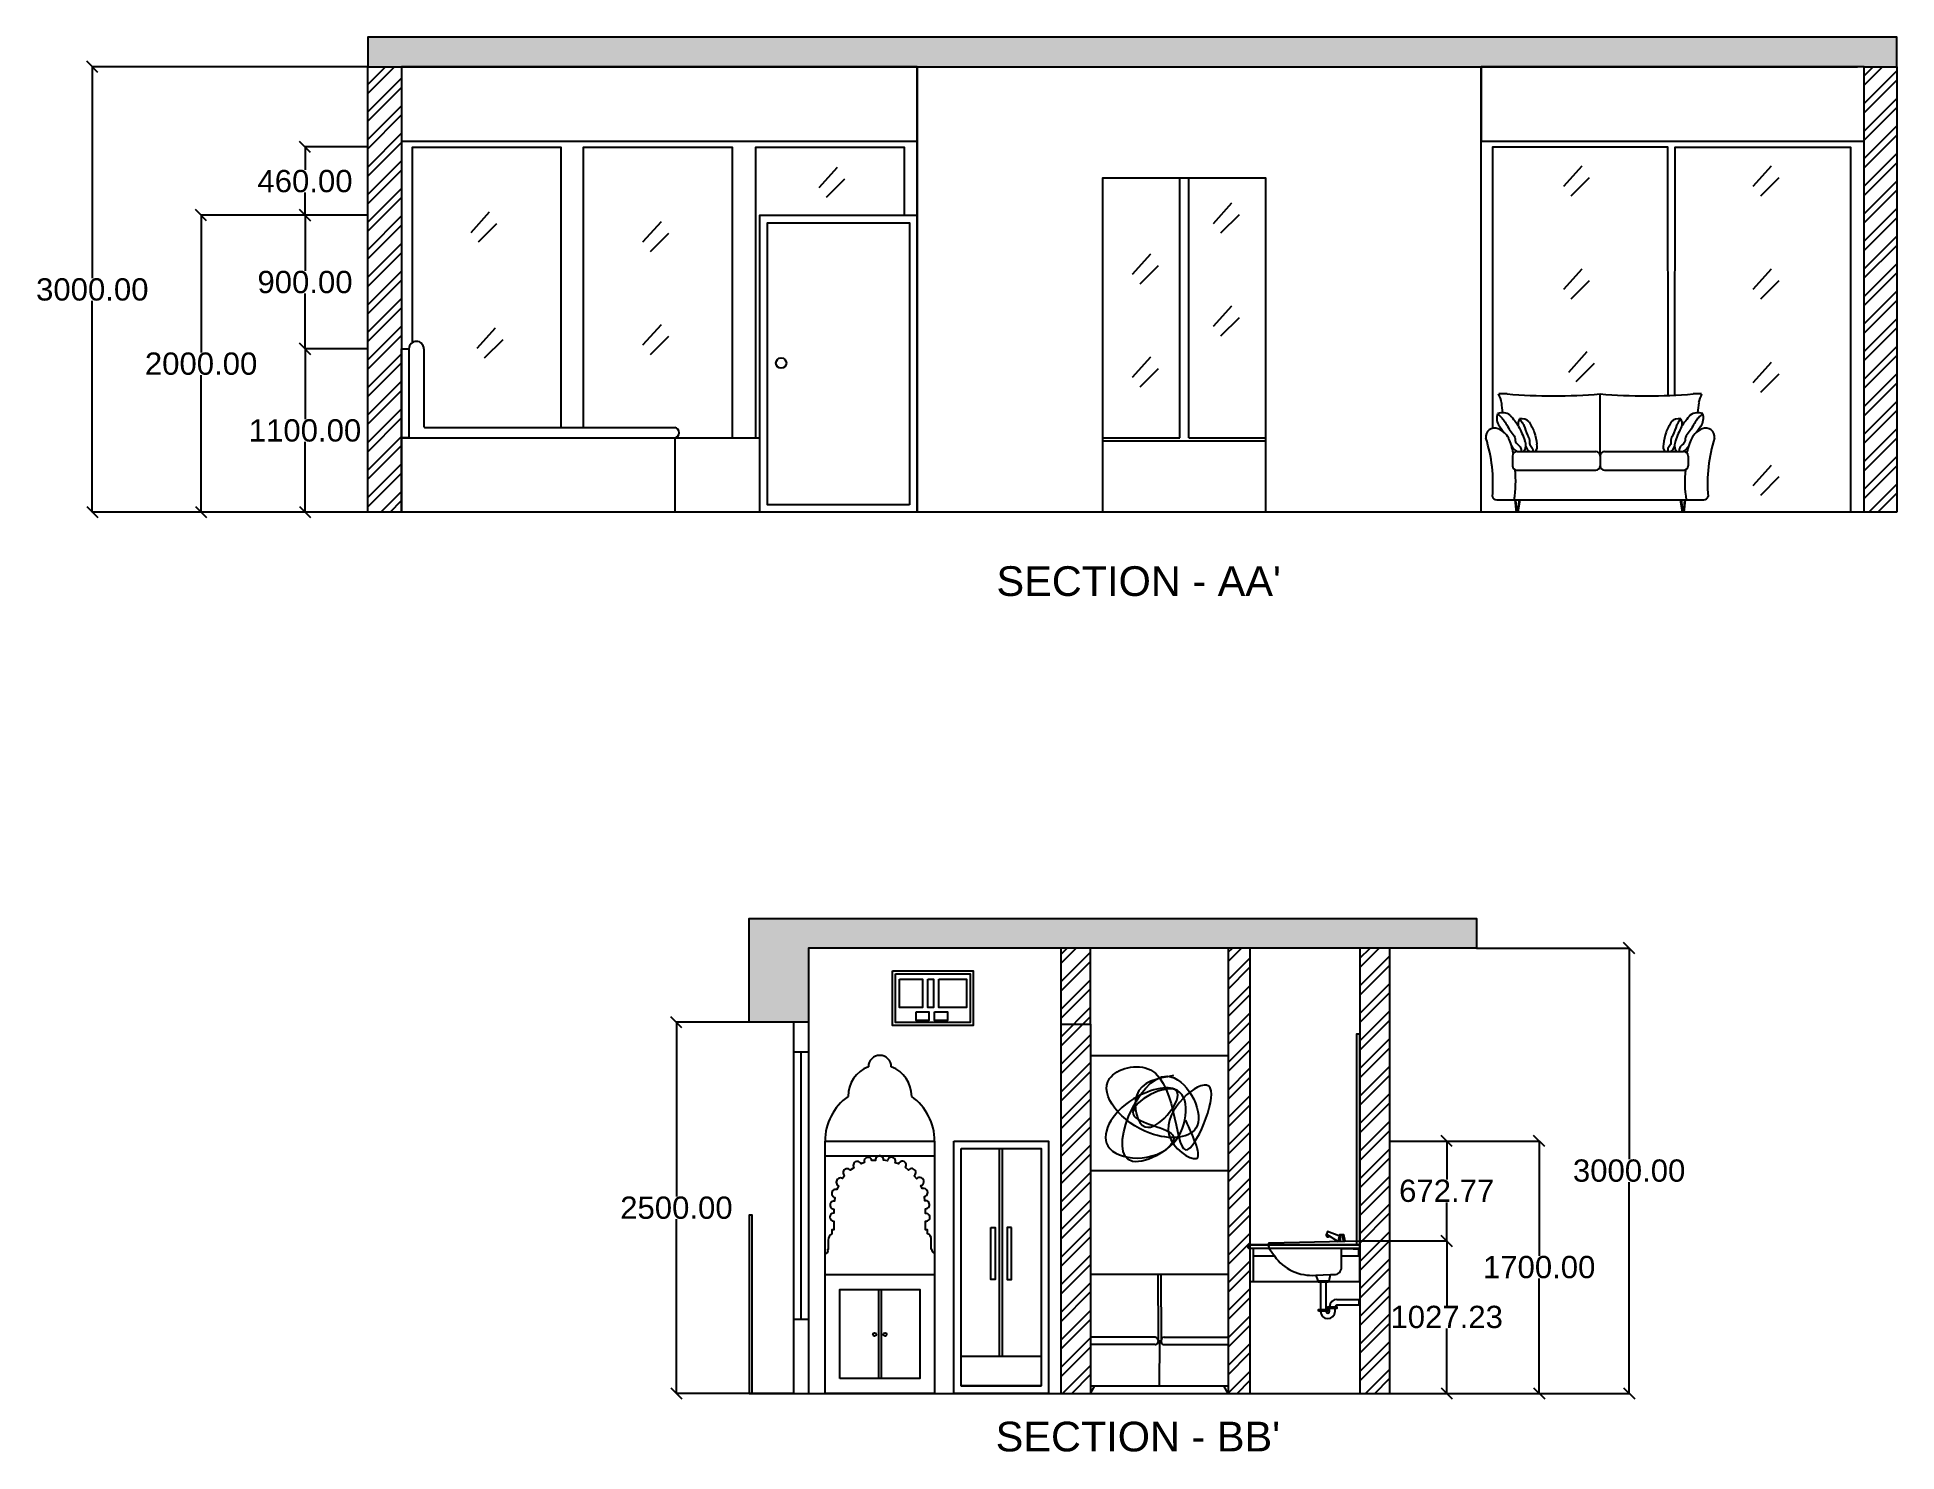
# Model space of a CAD drawing. Header units: millimetres. Extents: x 31008 to 110405, y 3669 to 34838.
# Drawn here: x 97878 to 110405, y 23699 to 33230 of the extents above; entities that cross this region are included whole.
import ezdxf

# ---------------------------------------------------------------- set-up
doc = ezdxf.new("R2010")
doc.units = ezdxf.units.MM
doc.header["$LTSCALE"] = 50
doc.header["$MEASUREMENT"] = 0
for name, color, linetype in [('door', 12, 'Continuous'), ('furniture', 100, 'Continuous'), ('railing', 230, 'Continuous'), ('slab', 170, 'Continuous'), ('walls', 30, 'Continuous'), ('windows', 130, 'Continuous')]:
    doc.layers.add(name, color=color, linetype=linetype)
doc.styles.get("Standard").update_dxf_attribs({"font": 'arial.ttf'})
doc.dimstyles.get("Standard").update_dxf_attribs({"dimtxt": 150, "dimasz": 75, "dimexe": 0.18, "dimexo": 0.0625, "dimgap": 0.09, "dimtad": 0, "dimtih": 1, "dimtoh": 1, "dimzin": 0, "dimdsep": 46, "dimtxsty": 'Standard', "dimblk": 'OBLIQUE', "dimcen": 0.09, "dimadec": 0, "dimazin": 0, "dimtfac": 1, "dimtofl": 0, "dimtmove": 0, "dimatfit": 3, "dimldrblk": 'OBLIQUE', "dimfxl": 1, "dimtolj": 1, "dimtzin": 0, "dimarcsym": 0})

msp = doc.modelspace()

# ---------------------------------------------------------------- texts
at = {"char_height": 200, "attachment_point": 1}
for s, insert in [("SECTION - AA'", (104340.216, 29665.821)), ("SECTION - BB'", (104334.672, 23901.958))]:
    msp.add_mtext_dynamic_manual_height_columns(s, width=2443.78188, gutter_width=1, heights=[406.882], dxfattribs=dict(at, insert=insert))

# ---------------------------------------------------------------- blocks, each defined once
blk = doc.blocks.new('A$C12EF02CC')
for p, q in [((770, 378), (770, 797)), ((93, 579), (124, 535)), ((1448, 579), (1417, 535)), ((179, 378), (179, 313)), ((209, 408), (740, 408)), ((770, 378), (770, 313)), ((800, 408), (1332, 408)), ((1362, 378), (1362, 313)), ((197, 283), (740, 283)), ((800, 283), (1343, 283)), ((73, 83), (1468, 83)), ((196, 83), (204, 0)), ((200, 83), (207, 0)), ((224, 83), (212, 0)), ((229, 83), (215, 0)), ((1309, 83), (1323, 0)), ((1315, 83), (1326, 0)), ((1338, 83), (1332, 0)), ((1343, 83), (1334, 0))]:
    blk.add_line(p, q)
for centre, radius, start, end in [((117, 533), 265, 84.3094, 96.5371), ((-185, 671), 299, 12.865, 24.8581), ((456, 4417), 3634, 265.0569, 274.9548), ((1084, 4417), 3634, 265.0452, 274.9431), ((1423, 533), 265, 83.4629, 95.6906), ((1725, 671), 299, 155.1419, 167.135), ((166, 634), 92.2, 161.6688, 216.8088), ((112, 579), 90.7, 55.0706, 111.3118), ((-4197, 234), 4333, 5.7686, 6.6708), ((291, 593), 73.8, 151.0079, 189.4415), ((240, 557), 72.5, 44.4097, 100.6509), ((1300, 557), 72.5, 79.3491, 135.5903), ((1249, 593), 73.8, 350.5585, 28.9921), ((1429, 579), 90.7, 68.6882, 124.9294), ((5738, 234), 4333, 173.3292, 174.2314), ((1374, 634), 92.2, 323.1912, 18.3312), ((58, 507), 59, 65.3723, 188.2209), ((31, 431), 140, 28.478, 67.9871), ((1510, 431), 140, 112.0129, 151.522), ((1482, 507), 59, 351.7791, 114.6277), ((-956, 194), 1004, 354.969, 17.6796), ((-304, 293), 501, 12.1108, 24.1446), ((255, 489), 92.2, 207.8731, 241.3813), ((209, 378), 30, 90, 180), ((204, 450), 66, 320.9252, 27.9818), ((340, 465), 73.8, 197.2122, 230.7203), ((294, 442), 52.8, 320.2192, 17.3208), ((740, 378), 30, 0, 90), ((800, 378), 30, 90, 180), ((1247, 442), 52.8, 162.6792, 219.7808), ((1200, 465), 73.8, 309.2797, 342.7878), ((1337, 450), 66, 152.0182, 219.0748), ((1285, 489), 92.2, 298.6187, 332.1269), ((1332, 378), 30, 0, 90), ((1844, 293), 501, 155.8554, 167.8892), ((2497, 194), 1004, 162.3204, 185.031), ((209, 313), 30, 180, 270), ((-551, 208), 752, 350.4441, 5.9004), ((740, 313), 30, 270, 0), ((800, 313), 30, 180, 270), ((1332, 313), 30, 270, 0), ((2092, 208), 752, 174.0996, 189.5559), ((73, 113), 30, 193.7828, 270), ((1468, 113), 30, 270, 346.2172)]:
    blk.add_arc(centre, radius, start, end)
for points, knots in [([(79, 663), (88, 655), (105, 641), (136, 600), (158, 551), (199, 508), (197, 462), (234, 446), (237, 421), (240, 410), (241, 408)], [0, 0, 0, 0, 37.506288, 65.782259, 153.619658, 198.465285, 236.495883, 274.837161, 300.242842, 307.42838, 307.42838, 307.42838, 307.42838]), ([(227, 628), (233, 621), (244, 607), (263, 570), (273, 528), (298, 488), (290, 453), (316, 434), (316, 416), (316, 409), (316, 408)], [0, 0, 0, 0, 37.506288, 65.782259, 153.619658, 198.465285, 236.495883, 274.837161, 300.242842, 301.926971, 301.926971, 301.926971, 301.926971]), ([(1313, 628), (1307, 621), (1296, 607), (1278, 570), (1267, 528), (1242, 488), (1250, 453), (1224, 434), (1225, 416), (1224, 409), (1224, 408)], [0, 0, 0, 0, 37.506288, 65.782259, 153.619658, 198.465285, 236.495883, 274.837161, 300.242842, 301.926971, 301.926971, 301.926971, 301.926971]), ([(1462, 663), (1452, 655), (1435, 641), (1404, 600), (1382, 551), (1341, 508), (1344, 462), (1307, 446), (1303, 421), (1300, 410), (1300, 408)], [0, 0, 0, 0, 37.506288, 65.782259, 153.619658, 198.465285, 236.495883, 274.837161, 300.242842, 307.42838, 307.42838, 307.42838, 307.42838])]:
    blk.add_open_spline(points, degree=3, knots=knots)
for points in [[(164, 653), (221, 576), (262, 481)], [(1377, 653), (1319, 576), (1278, 481)], [(292, 608), (326, 538), (344, 458)], [(1248, 608), (1214, 538), (1196, 458)]]:
    blk.add_spline(points, degree=3)
blk = doc.blocks.new('mc-lavabo3')
at = {"color": 44, "linetype": 'Continuous'}
for p, q in [((-105, 255), (-108, 220)), ((-95, 255), (-92, 220))]:
    blk.add_line(p, q, dxfattribs=at)
at = {"linetype": 'Continuous'}
for p, q in [((-215, -4), (-215, -153)), ((-185, -4), (-185, -153)), ((-125, -97), (-5, -97)), ((-165, -162), (-165, -147)), ((-135, -162), (-135, -147)), ((-125, -127), (-5, -127))]:
    blk.add_line(p, q, dxfattribs=at)
for points in [[(0, 200), (0, 1350), (-19, 1350), (-19, 200)], [(0, 0), (0, 200), (-600, 200), (-600, 0)], [(-600, 180), (-600, 0), (-580, 0), (-580, 180)]]:
    blk.add_lwpolyline(points, close=True, dxfattribs=at)
for points in [[(-500, 200), (-495, 212), (0, 222)], [(-580, 140), (-466, 140)], [(-100, 140), (0, 140)], [(-5, 143), (-5, 177), (-37, 177)], [(-241, 35), (-230, 5), (-168, 5), (-160, 38)], [(-175, 5), (-175, -4), (-225, -4), (-225, 5)], [(-5, -97), (-5, -127)]]:
    blk.add_lwpolyline(points, dxfattribs=at)
at = {"color": 44, "linetype": 'Continuous'}
for points in [[(-114, 249), (-177, 274), (-183, 258), (-119, 219)], [(-81, 220), (-87, 255), (-112, 255), (-118, 220)]]:
    blk.add_lwpolyline(points, dxfattribs=at)
at = {"linetype": 'Continuous'}
blk.add_lwpolyline([(0, 180), (-600, 180, -1.019824), (-600, 200), (0, 200)], format="xyb", dxfattribs=at)
blk.add_lwpolyline([(-500, 200), (-494, 180), (-466, 140, 0.268694), (-241, 35), (-160, 38), (-140, 38, 0.414214), (-100, 78), (-100, 180), (0, 180), (0, 200)], format="xyb", close=True, dxfattribs=at)
at = {"color": 44, "linetype": 'Continuous'}
for points in [[(-225, -162), (-225, -153), (-176, -153), (-176, -162)], [(-175, -147), (-175, -137), (-125, -137), (-125, -147)]]:
    blk.add_lwpolyline(points, close=True, dxfattribs=at)
blk.add_arc((-174, 254), 10.1, 156.5196, 319.2681, dxfattribs=at)
at = {"linetype": 'Continuous'}
for centre, radius, start, end in [((-125, -137), 40, 90, 180), ((-175, -162), 40, 180, 0), ((-175, -162), 10, 180, 0), ((-125, -137), 10, 90, 180)]:
    blk.add_arc(centre, radius, start, end, dxfattribs=at)
blk = doc.blocks.new('_Oblique')
at = {"color": 0, "linetype": 'ByBlock', "lineweight": -2}
blk.add_line((-0.5, -0.5), (0.5, 0.5), dxfattribs=at)
blk = doc.blocks.new('*D59')
at = {"color": 0, "lineweight": -2, "transparency": 16777216}
for p, q in [((100105, 33031), (98248, 33031)), ((98249, 33031), (98249, 31607)), ((98249, 30031), (98249, 31454)), ((100105, 30031), (98248, 30031))]:
    blk.add_line(p, q, dxfattribs=at)
at = {"layer": 'Defpoints', "color": 0, "transparency": 16777216}
for p in [(98249, 33031), (100105, 33031), (100105, 30031)]:
    blk.add_point(p, dxfattribs=at)
at = {"color": 0, "lineweight": -2, "transparency": 16777216, "xscale": 75, "yscale": 75, "zscale": 75}
for p, rotation in [((98249, 33031), 90), ((98249, 30031), 270)]:
    blk.add_blockref('_Oblique', p, dxfattribs=dict(at, rotation=rotation))
at = {"color": 0, "transparency": 16777216, "insert": (98249, 31530), "char_height": 150, "attachment_point": 5}
blk.add_mtext('\\A1;3000.00', dxfattribs=at)
blk = doc.blocks.new('*D63')
at = {"color": 0, "lineweight": -2, "transparency": 16777216}
for p, q in [((100105, 31131), (99682, 31131)), ((99682, 31131), (99682, 30657)), ((99682, 30031), (99682, 30504)), ((100105, 30031), (99682, 30031))]:
    blk.add_line(p, q, dxfattribs=at)
at = {"layer": 'Defpoints', "color": 0, "transparency": 16777216}
for p in [(100105, 31131), (99682, 30031), (100105, 30031)]:
    blk.add_point(p, dxfattribs=at)
at = {"color": 0, "lineweight": -2, "transparency": 16777216, "xscale": 75, "yscale": 75, "zscale": 75}
for p, rotation in [((99682, 31131), 90), ((99682, 30031), 270)]:
    blk.add_blockref('_Oblique', p, dxfattribs=dict(at, rotation=rotation))
at = {"color": 0, "transparency": 16777216, "insert": (99682, 30580), "char_height": 150, "attachment_point": 5}
blk.add_mtext('\\A1;1100.00', dxfattribs=at)
blk = doc.blocks.new('*D64')
at = {"color": 0, "lineweight": -2, "transparency": 16777216}
for p, q in [((100105, 32031), (99682, 32031)), ((99682, 32031), (99682, 31657)), ((99682, 31131), (99682, 31504)), ((100105, 31131), (99682, 31131))]:
    blk.add_line(p, q, dxfattribs=at)
at = {"layer": 'Defpoints', "color": 0, "transparency": 16777216}
for p in [(100105, 32031), (99682, 31131), (100105, 31131)]:
    blk.add_point(p, dxfattribs=at)
at = {"color": 0, "lineweight": -2, "transparency": 16777216, "xscale": 75, "yscale": 75, "zscale": 75}
for p, rotation in [((99682, 32031), 90), ((99682, 31131), 270)]:
    blk.add_blockref('_Oblique', p, dxfattribs=dict(at, rotation=rotation))
at = {"color": 0, "transparency": 16777216, "insert": (99682, 31580), "char_height": 150, "attachment_point": 5}
blk.add_mtext('\\A1;900.00', dxfattribs=at)
blk = doc.blocks.new('*D65')
at = {"color": 0, "lineweight": -2, "transparency": 16777216}
for p, q in [((100105, 32491), (99681, 32491)), ((99682, 32491), (99682, 32337)), ((99682, 32031), (99682, 32184)), ((100105, 32031), (99681, 32031))]:
    blk.add_line(p, q, dxfattribs=at)
at = {"layer": 'Defpoints', "color": 0, "transparency": 16777216}
for p in [(100105, 32491), (99682, 32031), (100105, 32031)]:
    blk.add_point(p, dxfattribs=at)
at = {"color": 0, "lineweight": -2, "transparency": 16777216, "xscale": 75, "yscale": 75, "zscale": 75}
for p, rotation in [((99682, 32491), 90), ((99682, 32031), 270)]:
    blk.add_blockref('_Oblique', p, dxfattribs=dict(at, rotation=rotation))
at = {"color": 0, "transparency": 16777216, "insert": (99682, 32260), "char_height": 150, "attachment_point": 5}
blk.add_mtext('\\A1;460.00', dxfattribs=at)
blk = doc.blocks.new('*D66')
at = {"color": 0, "lineweight": -2, "transparency": 16777216}
for p, q in [((99682, 32031), (98982, 32031)), ((98982, 32031), (98982, 31107)), ((98982, 30031), (98982, 30954)), ((99682, 30031), (98982, 30031))]:
    blk.add_line(p, q, dxfattribs=at)
at = {"layer": 'Defpoints', "color": 0, "transparency": 16777216}
for p in [(99682, 32031), (98982, 30031), (99682, 30031)]:
    blk.add_point(p, dxfattribs=at)
at = {"color": 0, "lineweight": -2, "transparency": 16777216, "xscale": 75, "yscale": 75, "zscale": 75}
for p, rotation in [((98982, 32031), 90), ((98982, 30031), 270)]:
    blk.add_blockref('_Oblique', p, dxfattribs=dict(at, rotation=rotation))
at = {"color": 0, "transparency": 16777216, "insert": (98982, 31030), "char_height": 150, "attachment_point": 5}
blk.add_mtext('\\A1;2000.00', dxfattribs=at)
blk = doc.blocks.new('*D67')
at = {"color": 0, "lineweight": -2, "transparency": 16777216}
for p, q in [((106788, 25120), (107373, 25120)), ((107373, 25120), (107373, 24683)), ((107373, 24093), (107373, 24530)), ((106988, 24093), (107373, 24093))]:
    blk.add_line(p, q, dxfattribs=at)
at = {"layer": 'Defpoints', "color": 0, "transparency": 16777216}
for p in [(106788, 25120), (106988, 24093), (107373, 24093)]:
    blk.add_point(p, dxfattribs=at)
at = {"color": 0, "lineweight": -2, "transparency": 16777216, "xscale": 75, "yscale": 75, "zscale": 75}
for p, rotation in [((107373, 25120), 90), ((107373, 24093), 270)]:
    blk.add_blockref('_Oblique', p, dxfattribs=dict(at, rotation=rotation))
at = {"color": 0, "transparency": 16777216, "insert": (107373, 24607), "char_height": 150, "attachment_point": 5}
blk.add_mtext('\\A1;1027.23', dxfattribs=at)
blk = doc.blocks.new('*D68')
at = {"color": 0, "lineweight": -2, "transparency": 16777216}
for p, q in [((107573, 27093), (108602, 27093)), ((108602, 27093), (108602, 25670)), ((108602, 24093), (108602, 25516)), ((106988, 24093), (108602, 24093))]:
    blk.add_line(p, q, dxfattribs=at)
at = {"layer": 'Defpoints', "color": 0, "transparency": 16777216}
for p in [(107573, 27093), (106988, 24093), (108602, 24093)]:
    blk.add_point(p, dxfattribs=at)
at = {"color": 0, "lineweight": -2, "transparency": 16777216, "xscale": 75, "yscale": 75, "zscale": 75}
for p, rotation in [((108602, 27093), 90), ((108602, 24093), 270)]:
    blk.add_blockref('_Oblique', p, dxfattribs=dict(at, rotation=rotation))
at = {"color": 0, "transparency": 16777216, "insert": (108602, 25593), "char_height": 150, "attachment_point": 5}
blk.add_mtext('\\A1;3000.00', dxfattribs=at)
blk = doc.blocks.new('*D69')
at = {"color": 0, "lineweight": -2, "transparency": 16777216}
for p, q in [((106988, 25793), (107373, 25793)), ((107373, 25793), (107373, 25533)), ((107373, 25120), (107373, 25380)), ((106988, 25120), (107373, 25120))]:
    blk.add_line(p, q, dxfattribs=at)
at = {"layer": 'Defpoints', "color": 0, "transparency": 16777216}
for p in [(106988, 25793), (106988, 25120), (107373, 25120)]:
    blk.add_point(p, dxfattribs=at)
at = {"color": 0, "lineweight": -2, "transparency": 16777216, "xscale": 75, "yscale": 75, "zscale": 75}
for p, rotation in [((107373, 25793), 90), ((107373, 25120), 270)]:
    blk.add_blockref('_Oblique', p, dxfattribs=dict(at, rotation=rotation))
at = {"color": 0, "transparency": 16777216, "insert": (107373, 25457), "char_height": 150, "attachment_point": 5}
blk.add_mtext('\\A1;672.77', dxfattribs=at)
blk = doc.blocks.new('*D70')
at = {"color": 0, "lineweight": -2, "transparency": 16777216}
for p, q in [((107373, 25793), (107996, 25793)), ((107996, 25793), (107996, 25020)), ((107996, 24093), (107996, 24866)), ((107373, 24093), (107996, 24093))]:
    blk.add_line(p, q, dxfattribs=at)
at = {"layer": 'Defpoints', "color": 0, "transparency": 16777216}
for p in [(107373, 25793), (107373, 24093), (107996, 24093)]:
    blk.add_point(p, dxfattribs=at)
at = {"color": 0, "lineweight": -2, "transparency": 16777216, "xscale": 75, "yscale": 75, "zscale": 75}
for p, rotation in [((107996, 25793), 90), ((107996, 24093), 270)]:
    blk.add_blockref('_Oblique', p, dxfattribs=dict(at, rotation=rotation))
at = {"color": 0, "transparency": 16777216, "insert": (107996, 24943), "char_height": 150, "attachment_point": 5}
blk.add_mtext('\\A1;1700.00', dxfattribs=at)
blk = doc.blocks.new('*D71')
at = {"color": 0, "lineweight": -2, "transparency": 16777216}
for p, q in [((102973, 26593), (102184, 26593)), ((102184, 26593), (102184, 25420)), ((102184, 24093), (102184, 25266)), ((102973, 24093), (102184, 24093))]:
    blk.add_line(p, q, dxfattribs=at)
at = {"layer": 'Defpoints', "color": 0, "transparency": 16777216}
for p in [(102184, 26593), (102973, 26593), (102973, 24093)]:
    blk.add_point(p, dxfattribs=at)
at = {"color": 0, "lineweight": -2, "transparency": 16777216, "xscale": 75, "yscale": 75, "zscale": 75}
for p, rotation in [((102184, 26593), 90), ((102184, 24093), 270)]:
    blk.add_blockref('_Oblique', p, dxfattribs=dict(at, rotation=rotation))
at = {"color": 0, "transparency": 16777216, "insert": (102184, 25343), "char_height": 150, "attachment_point": 5}
blk.add_mtext('\\A1;2500.00', dxfattribs=at)

# ---------------------------------------------------------------- dimensions: what is measured, and where the dimension line sits
for base, p1, p2, picture, middle in [((98248.556, 33030.5), (100105.273, 30030.5), (100105.273, 33030.5), '*D59', (98248.556, 31530.5)), ((108601.813, 24093), (107573.273, 27093), (106988.261, 24093), '*D68', (108601.813, 25593)), ((107995.609, 24093), (107372.983, 25793), (107372.803, 24093), '*D70', (107995.609, 24943)), ((107372.803, 24093), (106788.261, 25120.226), (106988.261, 24093), '*D67', (107372.803, 24606.613))]:
    dim = msp.add_linear_dim(base=base, p1=p1, p2=p2, angle=90, dimstyle='Standard')
    dim.commit()
    dim.dimension.update_dxf_attribs({"geometry": picture, "text_midpoint": middle, "dimtype": 160})
for base, p1, p2, picture, middle in [((99681.612, 32030.5), (100105.273, 32490.5), (100105.273, 32030.5), '*D65', (99681.612, 32260.5)), ((98982.462, 30030.5), (99681.792, 32030.5), (99682.172, 30030.5), '*D66', (98982.462, 31030.5)), ((99681.792, 31130.5), (100105.273, 32030.5), (100105.273, 31130.5), '*D64', (99681.792, 31580.5)), ((99682.172, 30030.5), (100105.273, 31130.5), (100105.273, 30030.5), '*D63', (99682.172, 30580.5)), ((102184.153, 26593), (102973.273, 24093), (102973.273, 26593), '*D71', (102184.153, 25343)), ((107372.983, 25120.226), (106988.261, 25793), (106988.261, 25120.226), '*D69', (107372.983, 25456.613))]:
    dim = msp.add_linear_dim(base=base, p1=p1, p2=p2, angle=90, dimstyle='Standard')
    dim.commit()
    dim.dimension.update_dxf_attribs({"geometry": picture, "text_midpoint": middle})

# ---------------------------------------------------------------- hatches: boundary and pattern name
at = {"layer": 'slab'}
h = msp.add_hatch(dxfattribs=at)
h.set_pattern_fill('AR-CONC', color=256, scale=25)
h.set_pattern_definition([(50, (0, 0), (179.31505, -15.68803), [18.75, -206.25]), (355, (0, 0), (-34.68783, 188.04803), [15, -165]), (100.45144, (14.94, -1.3), (144.6272, 172.36), [15.93505, -175.28553]), (46.1842, (0, 50), (266.81033, -41.3798), [28.125, -309.375]), (96.63564, (22.23, 46.55), (233.6655, 243.52965), [23.9026, -262.92844]), (351.18416, (0, 50), (233.6655, 243.52965), [22.5, -247.5]), (21, (25, 37.5), (149.22676, -100.65472), [18.75, -206.25]), (326, (25, 37.5), (60.82883, 181.2875), [15, -165]), (71.45144, (37.44, 29.11), (210.0556, 80.6328), [15.93505, -175.28553]), (37.5, (0, 0), (3.039964, 83.223463), [0, -163, 0, -167.5, 0, -165.625]), (7.5, (0, 0), (65.767384, 98.60293), [0, -95.5, 0, -159.25, 0, -63.125]), (327.5, (-55.75, 0), (133.45561, -5.638718), [0, -62.5, 0, -195, 0, -258.75]), (317.5, (-80.75, 0), (145.79654, 25.02625), [0, -81.25, 0, -129.5, 0, -183.75])])
h.paths.add_polyline_path([(110405.273, 33230.5), (100105.273, 33230.5), (100105.273, 33030.5), (110141.273, 33030.5), (110185.273, 33030.5), (110405.273, 33030.5)])
h = msp.add_hatch(dxfattribs=at)
h.set_pattern_fill('AR-CONC', color=256, scale=25)
h.set_pattern_definition([(50, (-607.34, 0), (179.31505, -15.68803), [18.75, -206.25]), (355, (-607.34, 0), (-34.68783, 188.04803), [15, -165]), (100.45144, (-592.4, -1.3), (144.6272, 172.36), [15.93505, -175.28553]), (46.1842, (-607.34, 50), (266.81033, -41.3798), [28.125, -309.375]), (96.63564, (-585.1, 46.55), (233.6655, 243.52965), [23.9026, -262.92844]), (351.18416, (-607.34, 50), (233.6655, 243.52965), [22.5, -247.5]), (21, (-582.34, 37.5), (149.22676, -100.65472), [18.75, -206.25]), (326, (-582.34, 37.5), (60.82883, 181.2875), [15, -165]), (71.45144, (-569.9, 29.11), (210.0556, 80.6328), [15.93505, -175.28553]), (37.5, (-607.344, 0), (3.039964, 83.223463), [0, -163, 0, -167.5, 0, -165.625]), (7.5, (-607.34, 0), (65.767384, 98.60293), [0, -95.5, 0, -159.25, 0, -63.125]), (327.5, (-663.094, 0), (133.45561, -5.638718), [0, -62.5, 0, -195, 0, -258.75]), (317.5, (-688.09, 0), (145.79654, 25.02625), [0, -81.25, 0, -129.5, 0, -183.75])])
h.paths.add_polyline_path([(107573.273, 27293), (102673.273, 27293), (102673.273, 26593), (103073.273, 26593), (103073.273, 27093), (104773.273, 27093), (106047.197, 27093), (106988.261, 27093), (107573.273, 27093)])
at = {"layer": 'walls'}
h = msp.add_hatch(dxfattribs=at)
h.set_pattern_fill('ANSI32', color=256, scale=350)
h.paths.add_polyline_path([(100332.448, 33030.5), (100105.273, 33030.5), (100105.273, 30030.5), (100332.448, 30030.5)])
h.paths.add_polyline_path([(110405.273, 33030.5), (110185.273, 33030.5), (110185.273, 30030.5), (110405.273, 30030.5)])
h = msp.add_hatch(dxfattribs=at)
h.set_pattern_fill('ANSI32', color=256, scale=350)
h.set_pattern_definition([(45, (-607.34, 0), (-92.80777, 92.80777), []), (45, (-545.47, 0), (-92.80777, 92.80777), [])])
h.paths.add_polyline_path([(104973.273, 26580.5), (104773.273, 26580.5), (104773.273, 24093), (104973.273, 24093)])
h.paths.add_polyline_path([(104973.273, 27093), (104773.273, 27093), (104773.273, 26580.5), (104973.273, 26580.5)])
h.paths.add_polyline_path([(106047.197, 27093), (105900.986, 27093), (105900.986, 24093), (106047.197, 24093), (106047.197, 25068.298, -1), (106046.712, 25093), (106047.197, 25093)])
h.paths.add_polyline_path([(106988.261, 27093), (106788.261, 27093), (106788.261, 24093), (106988.261, 24093)])

# ---------------------------------------------------------------- linework, layer by layer
for p, q in [((103805.273, 33030.5), (103805.273, 30030.5)), ((100332.448, 30530.5), (100332.448, 31130.5)), ((100382.448, 30530.5), (100332.448, 30530.5)), ((105055.273, 30510.5), (105575.273, 30510.5))]:
    msp.add_line(p, q)
for points in [[(108862.61, 30457.074), (108862.61, 30438.669)], [(101815.5, 30030.5), (100406.5, 30030.5)]]:
    msp.add_lwpolyline(points)
msp.add_arc((100488, 30606), 5, 180, 270)
at = {"layer": 'door'}
for points in [[(103805.273, 30030.5), (102747, 30030.5), (102747, 32030.5), (103805.273, 32030.5)], [(103755.273, 30080.5), (102797, 30080.5), (102797, 31980.5), (103755.273, 31980.5)]]:
    msp.add_lwpolyline(points, close=True, dxfattribs=at)
msp.add_circle((102889.5, 31034.5), 35, dxfattribs=at)
at = {"layer": 'furniture'}
for p, q in [((100332.448, 31130.5), (100382.448, 31130.5)), ((100382.448, 31130.5), (100382.448, 30530.5)), ((100483, 31130.5), (100483, 30606)), ((100488, 30601), (102173.782, 30601)), ((103185.656, 24093), (103185.656, 25793)), ((103185.656, 25793), (103923.156, 25793)), ((103185.656, 25693), (103923.156, 25693)), ((103923.127, 25793), (103923.127, 24093)), ((104361.406, 24343), (104361.406, 25743)), ((104381.406, 24343), (104381.406, 25743)), ((104973.273, 24896.5), (105900.986, 24896.5)), ((105427.13, 24896.448), (105429.322, 24471.018)), ((105447.129, 24896.552), (105449.417, 24452.749)), ((103544.391, 24793), (103544.391, 24193)), ((103564.391, 24793), (103564.391, 24193)), ((105408.99, 24471.069), (104973.273, 24471.069)), ((105429.322, 24471.018), (105429.322, 24448)), ((105429.322, 24450.737), (105429.322, 24441.402)), ((105429.322, 24446.069), (105449.322, 24446.069)), ((105439.322, 24446.069), (105437.129, 24143.5)), ((105449.322, 24450.789), (105449.322, 24441.453)), ((105469.654, 24471.121), (105900.986, 24471.121)), ((104102.156, 24343), (104640.656, 24343)), ((105408.99, 24421.069), (104973.273, 24421.069)), ((105469.654, 24421.121), (105900.986, 24421.121)), ((104102.156, 24143), (104640.656, 24143)), ((104973.273, 24143.5), (105900.986, 24143.5)), ((104973.273, 24093), (105002.429, 24143.5)), ((105900.986, 24093), (105871.83, 24143.5))]:
    msp.add_line(p, q, dxfattribs=at)
for points in [[(100332.448, 30030.5), (100332.448, 30530.5), (102173.782, 30530.5), (102173.782, 30030.5)], [(103639.656, 26940), (104182.156, 26940), (104182.156, 26572), (103639.656, 26572)], [(103659.656, 26920), (104162.156, 26920), (104162.156, 26592), (103659.656, 26592)], [(103687.156, 26884), (103841.156, 26884), (103841.156, 26692), (103687.156, 26692)], [(103877.156, 26884), (103915.656, 26884), (103915.656, 26692), (103877.156, 26692)], [(103951.656, 26884), (104139.156, 26884), (104139.156, 26692), (103951.656, 26692)], [(103800.156, 26663), (103885.156, 26663), (103885.156, 26606), (103800.156, 26606)], [(103923.656, 26663), (104010.156, 26663), (104010.156, 26606), (103923.656, 26606)], [(104052.156, 25793), (104690.656, 25793), (104690.656, 24093), (104052.156, 24093)], [(104102.156, 25743), (104640.656, 25743), (104640.656, 24143), (104102.156, 24143)], [(104301.656, 25209.5), (104331.656, 25209.5), (104331.656, 24859.5), (104301.656, 24859.5)], [(104441.156, 25209.5), (104411.156, 25209.5), (104411.156, 24859.5), (104441.156, 24859.5)], [(103185.656, 24093), (103185.656, 24893), (103923.127, 24893), (103923.127, 24093)], [(103285.656, 24193), (103285.656, 24793), (103823.127, 24793), (103823.127, 24193)]]:
    msp.add_lwpolyline(points, close=True, dxfattribs=at)
for points in [[(104973.273, 26370), (105900.986, 26370)], [(105900.986, 25593), (104973.273, 25593)]]:
    msp.add_lwpolyline(points, dxfattribs=at)
msp.add_lwpolyline([(103923.573, 25036.996, -0.396261692), (103905.875, 25058.41, 0.352203887), (103901.026, 25063.764), (103901.026, 25130.408, 0.306020723), (103874.992, 25168.902), (103874.992, 25194.068), (103861.215, 25194.068), (103861.215, 25253.359, 1.159099024), (103862.24, 25305.364), (103862.24, 25336.633, 1.055289764), (103858.152, 25391.187), (103855.591, 25419.343, 1.080770398), (103838.764, 25472.206), (103830.834, 25493.216, 1.298168821), (103803.489, 25539.262), (103786.389, 25559.146, 1.139572172), (103747.526, 25596.396), (103726.82, 25614.092, 1.178575208), (103679.605, 25638.565), (103658.421, 25647.233, 1.096429244), (103605.473, 25660.578), (103579.696, 25665.166, 1.078127764), (103526.016, 25662.913), (103501.515, 25661.383, 1.056953439), (103450.141, 25649.101), (103427.682, 25639.924, 1.060886671), (103379.344, 25613.069), (103355.609, 25596.243, 1.105594701), (103317.245, 25557.62), (103303.208, 25539.52, 1.075890993), (103276.37, 25492.238), (103264.63, 25465.47, 1.068263203), (103252.297, 25413.603), (103249.722, 25388.743, 1.026447261), (103244.566, 25334.331), (103243.427, 25307.299, 0.984427678), (103243.427, 25253.58), (103243.427, 25195.43), (103230.841, 25195.43), (103230.841, 25167.854, 0.268864065), (103207.383, 25126.045), (103207.383, 25063.06), (103202.816, 25063.06), (103202.816, 25063.06, 0.119901892), (103203.055, 25052.727, -0.473018971), (103185.656, 25034.771)], format="xyb", dxfattribs=at)
for centre in [(103518.627, 24490), (103590.156, 24490)]:
    msp.add_circle(centre, 11, dxfattribs=at)
for centre, radius, start, end in [((100432.724, 31130.5), 50.276, 0, 180), ((102166.641, 30565.75), 35.966, 281.4524079, 78.5475921), ((103554.406, 26293), 77.308, 90, 180), ((103554.406, 26293), 77.308, 0, 90), ((103554.406, 26093), 214.421, 111.1335685, 180), ((103554.406, 26093), 214.421, 0, 68.8664315), ((103554.406, 25793), 368.75, 125.554841, 180), ((103554.406, 25793), 368.75, 0, 54.445159), ((105408.99, 24450.737), 20.332, 0, 90), ((105408.99, 24441.402), 20.332, 270, 0), ((105469.654, 24450.789), 20.332, 90, 180), ((105469.654, 24441.453), 20.332, 180, 270)]:
    msp.add_arc(centre, radius, start, end, dxfattribs=at)
msp.add_spline([(105533.156, 26233.5), (105284.656, 26101.5), (105342.656, 25888), (105560.156, 26117), (105292.156, 26094), (105090.156, 25760), (105533.156, 25779.5), (105540.656, 26140.5), (105261.156, 25973.5), (105533.156, 25822), (105257.156, 25655.5), (105490.156, 26229.5), (105692.156, 25896), (105373.656, 25845.5), (105102.156, 26214), (105377.656, 26272.5), (105630.156, 25737), (105769.656, 26163.5), (105502.156, 25838), (105684.656, 25675), (105614.656, 25934.5)], degree=3, dxfattribs=at)
at = {"layer": 'railing'}
msp.add_lwpolyline([(102693.273, 24093), (102693.273, 25293), (102673.273, 25293), (102673.273, 24093)], dxfattribs=at)
at = {"layer": 'slab'}
msp.add_lwpolyline([(110405.273, 33030.5), (110405.273, 33230.5), (100105.273, 33230.5), (100105.273, 33030.5), (110141.273, 33030.5)], dxfattribs=at)
msp.add_lwpolyline([(107573.273, 27093), (106988.261, 27093), (106047.197, 27093), (104773.273, 27093), (103073.273, 27093), (103073.273, 27093), (103073.273, 26593), (102673.273, 26593), (102673.273, 27293), (107573.273, 27293)], close=True, dxfattribs=at)
at = {"layer": 'walls'}
for p, q in [((103805.273, 30030.5), (103805.273, 33030.5)), ((107605.273, 30030.5), (107605.273, 33030.5)), ((110405.273, 30030.5), (100105.273, 30030.5)), ((105900.986, 27093), (105900.986, 24093)), ((106047.197, 27093), (106047.197, 24093)), ((106788.261, 27093), (106788.261, 24093)), ((106988.261, 27093), (106988.261, 24093)), ((104773.273, 26580.5), (104773.273, 24093)), ((104973.273, 26580.5), (104973.273, 24093)), ((102673.273, 24093), (106988.261, 24093))]:
    msp.add_line(p, q, dxfattribs=at)
for points in [[(100105.273, 30030.5), (100105.273, 33030.5), (100332.448, 33030.5), (100332.448, 30030.5)], [(110185.273, 30030.5), (110185.273, 33030.5), (110405.273, 33030.5), (110405.273, 30030.5)], [(106155.273, 30030.5), (106155.273, 32280.5), (105055.273, 32280.5), (105055.273, 30030.5)], [(104773.273, 27093), (104773.273, 26580.5), (104973.273, 26580.5), (104973.273, 27093)]]:
    msp.add_lwpolyline(points, dxfattribs=at)
for points in [[(103805.273, 33030.5), (100332.448, 33030.5), (100332.448, 32530.5), (103805.273, 32530.5)], [(110185.273, 33030.5), (107605.273, 33030.5), (107605.273, 32530.5), (110185.273, 32530.5)]]:
    msp.add_lwpolyline(points, close=True, dxfattribs=at)
at = {"layer": 'windows'}
for p, q in [((103266.5, 32352.5), (103142.5, 32215)), ((108283, 32361), (108159, 32223.5)), ((109559.61, 32361), (109435.61, 32223.5)), ((103317, 32274.5), (103193, 32150.5)), ((105575.273, 30530.5), (105575.273, 32280.5)), ((105635.273, 30530.5), (105635.273, 32280.5)), ((108333.5, 32283), (108209.5, 32159)), ((109610.11, 32283), (109486.11, 32159)), ((105923.5, 32111.5), (105799.5, 31974)), ((100922, 32050.5), (100798, 31913)), ((100972.5, 31972.5), (100848.5, 31848.5)), ((102080.5, 31986), (101956.5, 31848.5)), ((105974, 32033.5), (105850, 31909.5)), ((102131, 31908), (102007, 31784)), ((105378.773, 31768), (105254.773, 31630.5)), ((105429.273, 31690), (105305.273, 31566)), ((108283, 31667.5), (108159, 31530)), ((108333.5, 31589.5), (108209.5, 31465.5)), ((109559.61, 31667.5), (109435.61, 31530)), ((109610.11, 31589.5), (109486.11, 31465.5)), ((105923.5, 31418), (105799.5, 31280.5)), ((105974, 31340), (105850, 31216)), ((100963.5, 31269.5), (100839.5, 31132)), ((102080.5, 31292.5), (101956.5, 31155)), ((102131, 31214.5), (102007, 31090.5)), ((101014, 31191.5), (100890, 31067.5)), ((105378.773, 31074.5), (105254.773, 30937)), ((108316.489, 31109.786), (108192.489, 30972.286)), ((105429.273, 30996.5), (105305.273, 30872.5)), ((108366.989, 31031.786), (108242.989, 30907.786)), ((109559.61, 31039), (109435.61, 30901.5)), ((109610.11, 30961), (109486.11, 30837)), ((102173.782, 30530.5), (102747, 30530.5)), ((105055.273, 30530.5), (105575.273, 30530.5)), ((105055.273, 30510.5), (106155.273, 30510.5)), ((105635.273, 30530.5), (106155.273, 30530.5)), ((109559.61, 30345.5), (109435.61, 30208)), ((109610.11, 30267.5), (109486.11, 30143.5)), ((102973.273, 26593), (102973.273, 24093)), ((103073.273, 26593), (103073.273, 24093)), ((102973.273, 26393), (103073.273, 26393)), ((103023.273, 26393), (103023.273, 24593)), ((102973.273, 24593), (103073.273, 24593))]:
    msp.add_line(p, q, dxfattribs=at)
for points in [[(100406.5, 31173.395), (100406.5, 32490.5), (101406.5, 32490.5), (101406.5, 30601)], [(101558.5, 30601), (101558.5, 32490.5), (102558.5, 32490.5), (102558.5, 30530.5)], [(102718, 30530.5), (102718, 32490.5), (103718, 32490.5), (103718, 32030.5)], [(108864.592, 30817.664), (108862.61, 32490.471), (107682.61, 32490.471), (107682.61, 30595.13)], [(108910.629, 30817.664), (108912.61, 32490.471), (110092.61, 32490.471), (110092.61, 30030.5)]]:
    msp.add_lwpolyline(points, dxfattribs=at)

# ---------------------------------------------------------------- block references
at = {"layer": 'furniture'}
msp.add_blockref('A$C12EF02CC', (107636.773, 30030.5), dxfattribs=at)
at = {"layer": 'furniture', "xscale": 1.235106053565881, "yscale": 1.235106053565881, "zscale": 1.235106053565881}
msp.add_blockref('mc-lavabo3', (106788.261, 24845.979), dxfattribs=at)

msp.set_redraw_order([(e.dxf.handle, doc.entitydb.next_handle()) for e in msp.query("TEXT MTEXT ATTDEF DIMENSION ARC_DIMENSION")])  # texts and dimensions are drawn at this point

doc.saveas('drawing.dxf')
